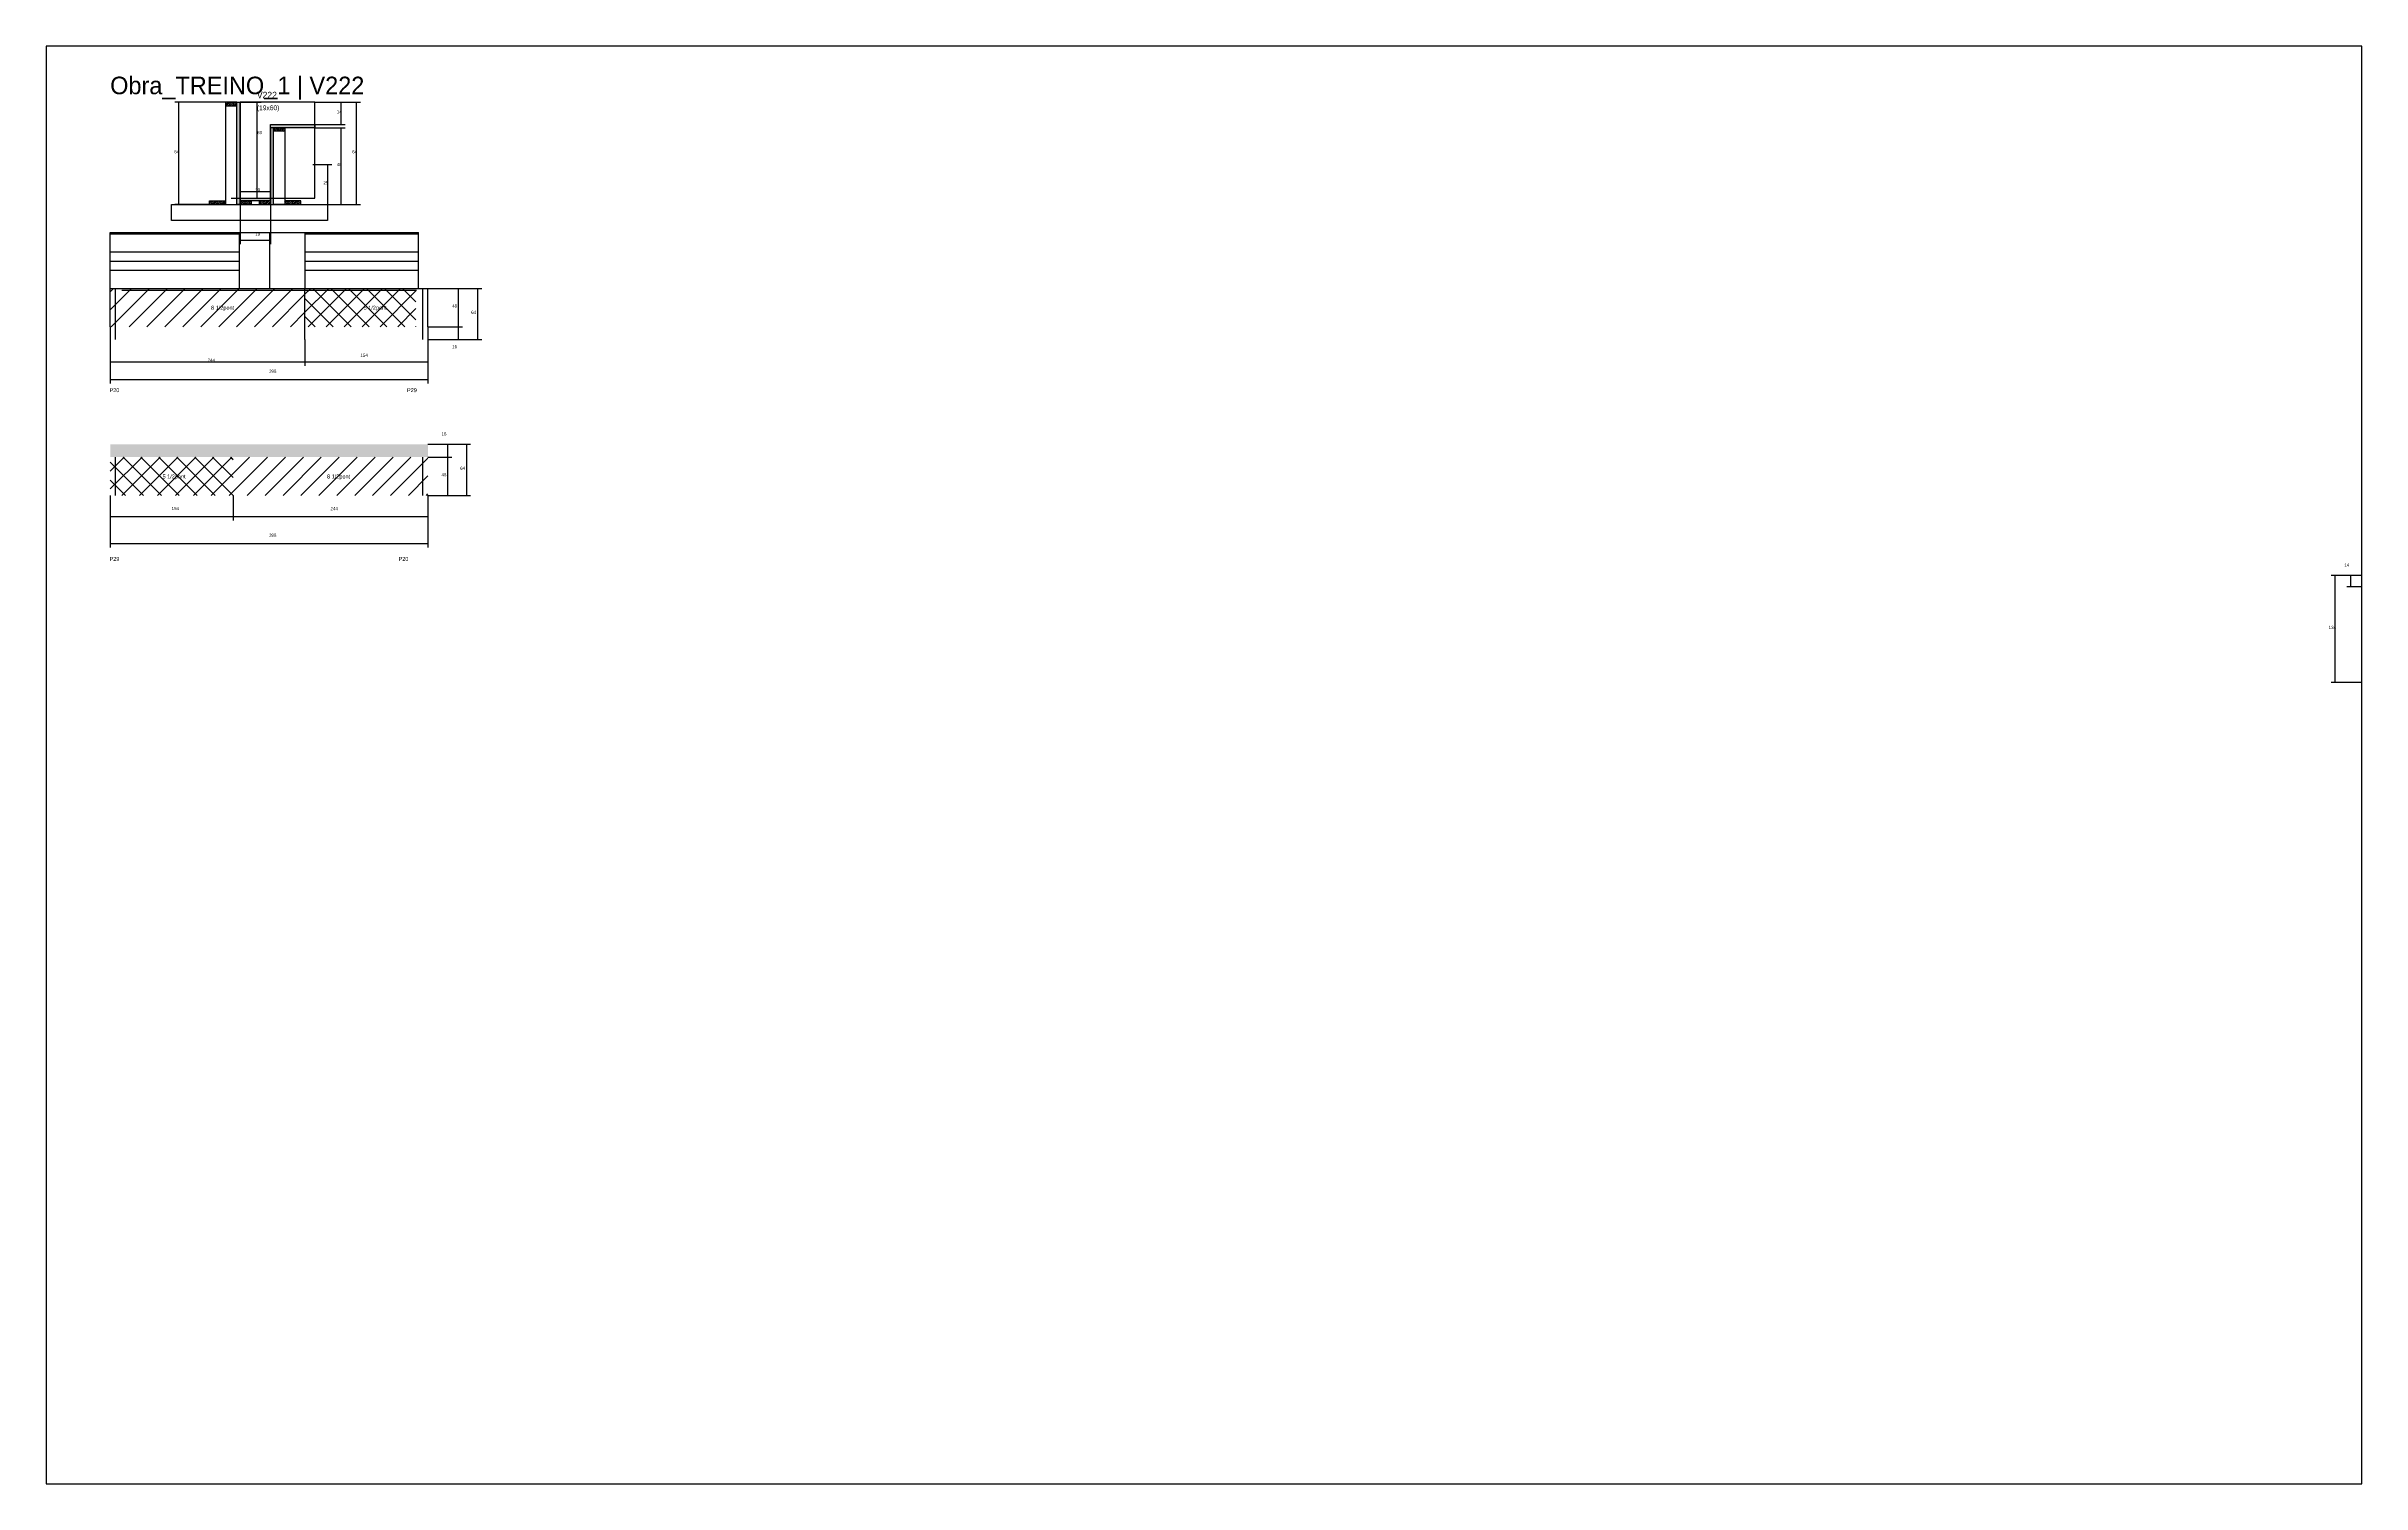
# Model space of a CAD drawing. Header units: metres. Extents: x -132 to 34800, y -36000 to 1848.
# Drawn here: x 11600 to 14500, y -12600 to -10800 of the extents above; entities that cross this region are included whole.
import ezdxf

# ---------------------------------------------------------------- set-up
doc = ezdxf.new("R2010")
doc.units = ezdxf.units.M
for name, color, linetype in [('CELL_BORDER', 8, 'Continuous'), ('CONCRETO', 251, 'Continuous'), ('COTA', 4, 'Continuous'), ('Cota Seção (2x)', 4, 'Continuous'), ('Hachura', 253, 'Continuous'), ('LABEL_ID', 3, 'Continuous'), ('Madeira', 126, 'Continuous'), ('NOMENCLATURA', 7, 'Continuous'), ('Painéis', 200, 'Continuous'), ('REAPROVEITAMENTO', 251, 'Continuous'), ('SARR_2.2x7', 40, 'Continuous'), ('Texto Seção', 7, 'Continuous')]:
    doc.layers.add(name, color=color, linetype=linetype)

msp = doc.modelspace()

# ---------------------------------------------------------------- hatches: boundary and pattern name
at = {"layer": 'COTA'}
h = msp.add_hatch(dxfattribs=at)
h.set_pattern_fill('AR-CONC', scale=0.03)
h.paths.add_polyline_path([(12078, -11314.4), (12078, -11298.4), (12078, -11298.4), (11680, -11298.4), (11680, -11298.4), (11680, -11314.4), (11680, -11314.4), (12078, -11314.4)])
at = {"layer": 'Hachura'}
h = msp.add_hatch(dxfattribs=at)
h.set_pattern_fill('ANSI31', scale=0.5)
h.paths.add_polyline_path([(11838.6, -10874.4), (11838.6, -10870), (11838.6, -10870), (11824.6, -10870), (11824.6, -10870), (11824.6, -10874.4), (11824.6, -10874.4), (11838.6, -10874.4)])
h = msp.add_hatch(color=8, dxfattribs=at)
h.dxf.hatch_style = 1
h.paths.add_polyline_path([(11838.6, -10870), (11842.6, -10870), (11842.6, -10870), (11842.6, -10998), (11842.6, -10998), (11838.6, -10998), (11838.6, -10998), (11838.6, -10870)])
h = msp.add_hatch(color=8, dxfattribs=at)
h.dxf.hatch_style = 1
h.paths.add_polyline_path([(11884.6, -10898), (11880.6, -10898), (11880.6, -10898), (11880.6, -10998), (11880.6, -10998), (11884.6, -10998), (11884.6, -10998), (11884.6, -10898)])
h = msp.add_hatch(color=8, dxfattribs=at)
h.dxf.hatch_style = 1
h.paths.add_polyline_path([(11880.6, -10902), (11880.6, -10898), (11880.6, -10898), (11936.2, -10898), (11936.2, -10898), (11936.2, -10902), (11936.2, -10902), (11880.6, -10902)])
h = msp.add_hatch(dxfattribs=at)
h.set_pattern_fill('ANSI31', scale=0.5)
h.paths.add_polyline_path([(11884.6, -10906.4), (11884.6, -10902), (11884.6, -10902), (11898.6, -10902), (11898.6, -10902), (11898.6, -10906.4), (11898.6, -10906.4), (11884.6, -10906.4)])
h = msp.add_hatch(color=8, dxfattribs=at)
h.dxf.hatch_style = 1
h.paths.add_polyline_path([(11842.6, -10993.6), (11842.6, -10990), (11842.6, -10990), (11880.6, -10990), (11880.6, -10990), (11880.6, -10993.6), (11880.6, -10993.6), (11842.6, -10993.6)])
h = msp.add_hatch(dxfattribs=at)
h.set_pattern_fill('ANSI31', scale=0.5)
h.paths.add_polyline_path([(11804.6, -10998), (11804.6, -10993.6), (11804.6, -10993.6), (11824.6, -10993.6), (11824.6, -10993.6), (11824.6, -10998), (11824.6, -10998), (11804.6, -10998)])
h = msp.add_hatch(dxfattribs=at)
h.set_pattern_fill('ANSI31', scale=0.5)
h.paths.add_polyline_path([(11842.6, -10998), (11842.6, -10993.6), (11842.6, -10993.6), (11856.6, -10993.6), (11856.6, -10993.6), (11856.6, -10998), (11856.6, -10998), (11842.6, -10998)])
h = msp.add_hatch(dxfattribs=at)
h.set_pattern_fill('ANSI31', scale=0.5)
h.paths.add_polyline_path([(11880.6, -10998), (11880.6, -10993.6), (11880.6, -10993.6), (11866.6, -10993.6), (11866.6, -10993.6), (11866.6, -10998), (11866.6, -10998), (11880.6, -10998)])
h = msp.add_hatch(dxfattribs=at)
h.set_pattern_fill('ANSI31', scale=0.5)
h.paths.add_polyline_path([(11918.6, -10998), (11918.6, -10993.6), (11918.6, -10993.6), (11898.6, -10993.6), (11898.6, -10993.6), (11898.6, -10998), (11898.6, -10998), (11918.6, -10998)])
at = {"layer": 'REAPROVEITAMENTO'}
h = msp.add_hatch(dxfattribs=at)
h.set_pattern_fill('ANSI31', scale=5)
h.paths.add_polyline_path([(11924, -11103.1), (11680, -11103.1), (11680, -11103.1), (11680, -11151.1), (11680, -11151.1), (11924, -11151.1), (11924, -11151.1), (11924, -11103.1)])
h = msp.add_hatch(dxfattribs=at)
h.set_pattern_fill('ANSI37', scale=5)
h.paths.add_polyline_path([(12063, -11103.1), (11924, -11103.1), (11924, -11103.1), (11924, -11151.1), (11924, -11151.1), (12063, -11151.1), (12063, -11151.1), (12063, -11103.1)])
h = msp.add_hatch(dxfattribs=at)
h.set_pattern_fill('ANSI37', scale=5)
h.paths.add_polyline_path([(11680, -11362.4), (11834, -11362.4), (11834, -11362.4), (11834, -11314.4), (11834, -11314.4), (11680, -11314.4), (11680, -11314.4), (11680, -11362.4)])
h = msp.add_hatch(dxfattribs=at)
h.set_pattern_fill('ANSI31', scale=5)
h.paths.add_polyline_path([(11834, -11362.4), (12078, -11362.4), (12078, -11362.4), (12078, -11314.4), (12078, -11314.4), (11834, -11314.4), (11834, -11314.4), (11834, -11362.4)])

# ---------------------------------------------------------------- linework, layer by layer
at = {"layer": 'CELL_BORDER'}
msp.add_lwpolyline([(11600, -12600), (14500, -12600), (14500, -10800), (11600, -10800)], close=True, dxfattribs=at)
at = {"layer": 'CONCRETO'}
for points in [[(11936.2, -10898), (11936.2, -10870), (11842.6, -10870), (11842.6, -10898), (11842.6, -10898), (11842.6, -10990), (11880.6, -10990), (11880.6, -10898)], [(11842.6, -10990), (11936.2, -10990), (11936.2, -10870), (11842.6, -10870)]]:
    msp.add_lwpolyline(points, close=True, dxfattribs=at)
at = {"layer": 'COTA'}
for p, q in [((11824.6, -10870), (11760.8, -10870)), ((11765.8, -10998), (11765.8, -10870)), ((11936.2, -10870), (11993.6, -10870)), ((11936.2, -10870), (11974.3, -10870)), ((11969.3, -10898), (11969.3, -10870)), ((11988.6, -10998), (11988.6, -10870)), ((11936.2, -10898), (11974.3, -10898)), ((11936.2, -10902), (11974.3, -10902)), ((11969.3, -10998), (11969.3, -10902)), ((11933.9, -10948.1), (11957.5, -10948.1)), ((11952.5, -10998), (11952.5, -10948.1)), ((11809, -10998), (11760.8, -10998)), ((11842.6, -10998), (11842.6, -11047.8)), ((11880.6, -10998), (11880.6, -11047.8)), ((11914.2, -10998), (11993.6, -10998)), ((11914.2, -10998), (11974.3, -10998)), ((11933.9, -10998), (11957.5, -10998)), ((11842.6, -11042.8), (11880.6, -11042.8)), ((11680, -11151.1), (11680, -11200.1)), ((11680, -11151.1), (11680, -11222.1)), ((12078, -11151.1), (12078, -11200.1)), ((12078, -11151.1), (12078, -11222.1)), ((11924, -11167.1), (11924, -11200.1)), ((11924, -11167.1), (11924, -11200.1)), ((11680, -11195.1), (11924, -11195.1)), ((11680, -11217.1), (12078, -11217.1)), ((11924, -11195.1), (12078, -11195.1)), ((11680, -11362.4), (11680, -11393.9)), ((11680, -11362.4), (11680, -11427.5)), ((11834, -11362.4), (11834, -11393.9)), ((11834, -11362.4), (11834, -11393.9)), ((12078, -11362.4), (12078, -11393.9)), ((12078, -11362.4), (12078, -11427.5)), ((11680, -11388.9), (11834, -11388.9)), ((11834, -11388.9), (12078, -11388.9)), ((11680, -11422.5), (12078, -11422.5))]:
    msp.add_line(p, q, dxfattribs=at)
at = {"layer": 'Cota Seção (2x)'}
for p, q in [((11831.6, -10870), (11869.2, -10870)), ((11864.2, -10990), (11864.2, -10870)), ((11831.6, -10990), (11869.2, -10990)), ((11842.6, -10998), (11842.6, -10977)), ((11842.6, -10982), (11880.6, -10982)), ((11880.6, -10998), (11880.6, -10977)), ((12078, -11103.1), (12121.4, -11103.1)), ((12078, -11103.1), (12145.3, -11103.1)), ((12116.4, -11151.1), (12116.4, -11103.1)), ((12140.3, -11167.1), (12140.3, -11103.1)), ((12078, -11151.1), (12121.4, -11151.1)), ((12078, -11151.1), (12121.4, -11151.1)), ((12116.4, -11167.1), (12116.4, -11151.1)), ((12078, -11167.1), (12121.4, -11167.1)), ((12078, -11167.1), (12145.3, -11167.1)), ((12078, -11298.4), (12108.1, -11298.4)), ((12078, -11298.4), (12131.5, -11298.4)), ((12103.1, -11314.4), (12103.1, -11298.4)), ((12126.5, -11362.4), (12126.5, -11298.4)), ((12078, -11314.4), (12108.1, -11314.4)), ((12078, -11314.4), (12108.1, -11314.4)), ((12103.1, -11362.4), (12103.1, -11314.4)), ((12078, -11362.4), (12108.1, -11362.4)), ((12078, -11362.4), (12131.5, -11362.4)), ((14499.5, -11462.7), (14461.8, -11462.7)), ((14466.8, -11596.7), (14466.8, -11462.7)), ((14499.5, -11462.7), (14481.3, -11462.7)), ((14499.5, -11476.7), (14481.3, -11476.7)), ((14486.3, -11476.7), (14486.3, -11462.7)), ((14499.5, -11596.7), (14461.8, -11596.7))]:
    msp.add_line(p, q, dxfattribs=at)
at = {"layer": 'Madeira'}
for points in [[(11838.6, -10874.4), (11838.6, -10870), (11824.6, -10870), (11824.6, -10874.4)], [(11838.6, -10870), (11824.6, -10870), (11824.6, -10998), (11838.6, -10998)], [(11884.6, -10906.4), (11884.6, -10902), (11898.6, -10902), (11898.6, -10906.4)], [(11884.6, -10902), (11898.6, -10902), (11898.6, -10998), (11884.6, -10998)], [(11952.1, -11018), (11756.9, -11018), (11756.9, -10998), (11952.1, -10998)], [(11804.6, -10998), (11804.6, -10993.6), (11824.6, -10993.6), (11824.6, -10998)], [(11842.6, -10998), (11842.6, -10993.6), (11856.6, -10993.6), (11856.6, -10998)], [(11880.6, -10998), (11880.6, -10993.6), (11866.6, -10993.6), (11866.6, -10998)], [(11918.6, -10998), (11918.6, -10993.6), (11898.6, -10993.6), (11898.6, -10998)]]:
    msp.add_lwpolyline(points, close=True, dxfattribs=at)
at = {"layer": 'Painéis'}
for p, q in [((11842.6, -10998), (11842.6, -10870)), ((11880.6, -10898), (11936.2, -10898)), ((11880.6, -10902), (11880.6, -10898)), ((11880.6, -10998), (11880.6, -10902)), ((11936.2, -10902), (11936.2, -10898)), ((11842.6, -10990), (11880.6, -10990)), ((11842.6, -10993.6), (11842.6, -10990)), ((11880.6, -10993.6), (11880.6, -10990)), ((11680, -11033.1), (11842.1, -11033.1)), ((11680, -11103.1), (11680, -11033.1)), ((11842.1, -11103.1), (11842.1, -11033.1)), ((11842.1, -11033.1), (11880.1, -11033.1)), ((11842.1, -11103.1), (11842.1, -11033.1)), ((11880.1, -11103.1), (11880.1, -11033.1)), ((11880.1, -11033.1), (11924.1, -11033.1)), ((11880.1, -11103.1), (11880.1, -11033.1)), ((11924.1, -11103.1), (11924.1, -11033.1)), ((11924.1, -11033.1), (12066.1, -11033.1)), ((11924.1, -11103.1), (11924.1, -11033.1)), ((12066.1, -11103.1), (12066.1, -11033.1)), ((11680, -11103.1), (12078, -11103.1)), ((11680, -11151.1), (11680, -11103.1)), ((11680, -11103.1), (11842.1, -11103.1)), ((11842.1, -11103.1), (11880.1, -11103.1)), ((11880.1, -11103.1), (11924.1, -11103.1)), ((11924, -11167.1), (11924, -11103.1)), ((11924.1, -11103.1), (12066.1, -11103.1)), ((12078, -11151.1), (12078, -11103.1))]:
    msp.add_line(p, q, dxfattribs=at)
for points in [[(11838.6, -10870), (11842.6, -10870), (11842.6, -10998), (11838.6, -10998)], [(11880.6, -10902), (11880.6, -10898), (11936.2, -10898), (11936.2, -10902)], [(11884.6, -10902), (11880.6, -10902), (11880.6, -10998), (11884.6, -10998)], [(11842.6, -10993.6), (11842.6, -10990), (11880.6, -10990), (11880.6, -10993.6)]]:
    msp.add_lwpolyline(points, close=True, dxfattribs=at)
at = {"layer": 'SARR_2.2x7'}
for p, q in [((11681, -11034.7), (11841.1, -11034.7)), ((11925.1, -11034.7), (12065.1, -11034.7)), ((11681, -11057.5), (11841.1, -11057.5)), ((11681, -11068.9), (11841.1, -11068.9)), ((11925.1, -11057.5), (12065.1, -11057.5)), ((11925.1, -11068.9), (12065.1, -11068.9)), ((11681, -11080.3), (11841.1, -11080.3)), ((11686.6, -11151.1), (11686.6, -11103.1)), ((11694.6, -11105.3), (11924, -11105.3)), ((11924, -11105.3), (12063.5, -11105.3)), ((11925.1, -11080.3), (12065.1, -11080.3)), ((12071.5, -11151.1), (12071.5, -11103.1)), ((11686.6, -11167.1), (11686.6, -11151.1)), ((12071.5, -11167.1), (12071.5, -11151.1)), ((11686.6, -11362.4), (11686.6, -11314.4)), ((12071.5, -11362.4), (12071.5, -11314.4))]:
    msp.add_line(p, q, dxfattribs=at)

# ---------------------------------------------------------------- texts
at = {"layer": 'COTA'}
for s, p in [('14', (11963.8, -10884)), ('64', (11760.3, -10934)), ('64', (11983.1, -10934)), ('48', (11963.8, -10950)), ('25', (11947, -10973)), ('19', (11861.6, -11037.3)), ('244', (11802, -11195.1)), ('154', (11993.5, -11188.9)), ('398', (11879, -11208.9)), ('154', (11757, -11380.8)), ('244', (11956, -11380.9)), ('398', (11879, -11414.2))]:
    msp.add_text(s, height=4, dxfattribs=at).set_placement(p)
at = {"layer": 'Cota Seção (2x)'}
for s, p in [('60', (11864.2, -10910)), ('19', (11861.6, -10982)), ('48', (12108.3, -11127.1)), ('64', (12132.2, -11135.1)), ('16', (12108.3, -11178.1)), ('16', (12095, -11287.4)), ('48', (12095, -11338.4)), ('64', (12118.4, -11330.4)), ('14', (14478.2, -11451.6)), ('134', (14458.6, -11529.7))]:
    msp.add_text(s, height=4, dxfattribs=at).set_placement(p)
at = {"layer": 'LABEL_ID'}
msp.add_text('Obra_TREINO_1 | V222', height=22, dxfattribs=at).set_placement((11680, -10860))
at = {"layer": 'NOMENCLATURA'}
for s, p in [('8 1/2pont', (11806.4, -11129.9)), ('5 1/2pont', (11997.4, -11129.9)), ('P20', (11679.2, -11233.1)), ('P29', (12051.8, -11233.1)), ('5 1/2pont', (11745.6, -11341.2)), ('8 1/2pont', (11951.7, -11341.2)), ('P29', (11679.2, -11444.4)), ('P20', (12041.2, -11444.4))]:
    msp.add_text(s, height=5, dxfattribs=at).set_placement(p)
at = {"layer": 'Texto Seção'}
for s, height, p in [('V222', 8, (11863.8, -10865)), ('(19x60)', 6, (11863.8, -10880))]:
    msp.add_text(s, height=height, dxfattribs=at).set_placement(p)

doc.saveas('drawing.dxf')
